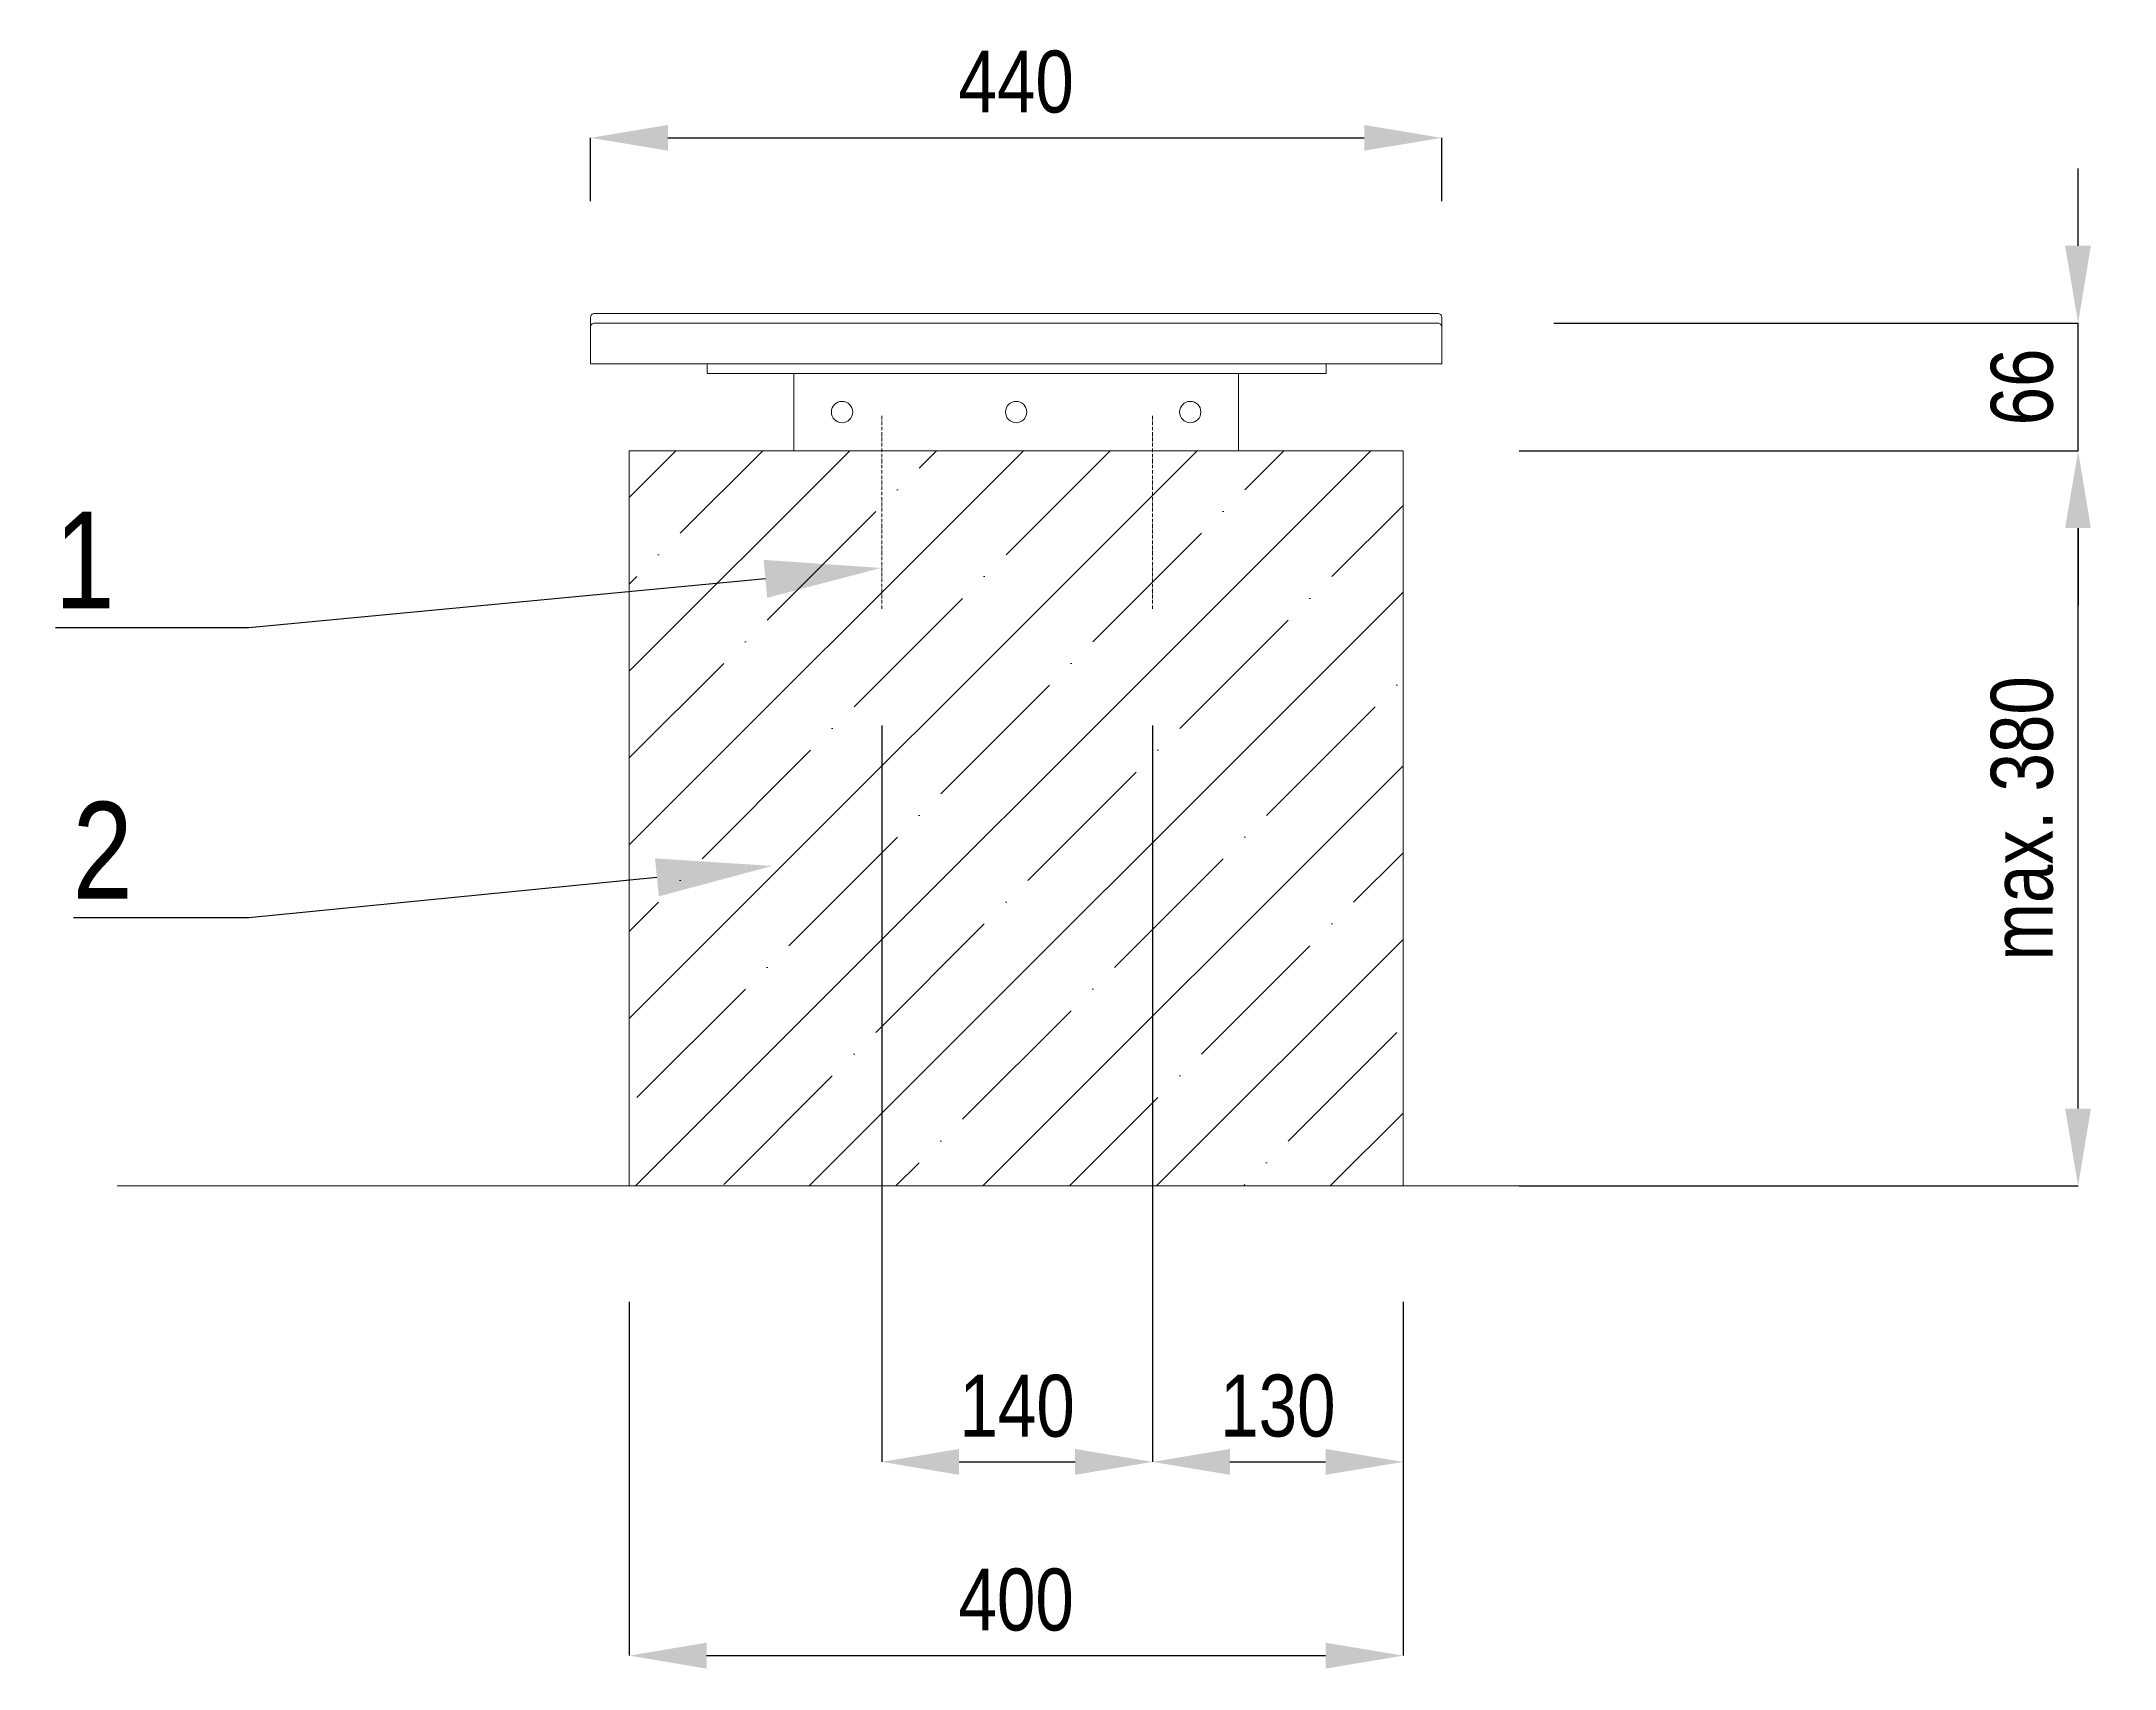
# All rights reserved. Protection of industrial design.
# Model space of a CAD drawing. Header units: millimetres. Extents: x 22162 to 37591, y 3160 to 7360.
# Drawn here: x 35817 to 36889, y 5662 to 6503 of the extents above; entities that cross this region are included whole.
import ezdxf
from ezdxf import colors
from ezdxf.entities.mleader import LeaderData, LeaderLine
from ezdxf.math import Vec2, Vec3

# ---------------------------------------------------------------- set-up
doc = ezdxf.new("R2010")
doc.units = ezdxf.units.MM
doc.header["$LTSCALE"] = 0.3
doc.linetypes.add('ACAD_ISO10W100', pattern=[18.5, 12, -3, 0.5, -3])
doc.linetypes.add('INCONTINUOUS', pattern=[200000.001, 200000, -0.001])
for name, color, linetype, lineweight in [('KOTY', 3, 'INCONTINUOUS', 9), ('OSY', 7, 'ACAD_ISO10W100', 15), ('Visible', 7, 'Continuous', 18)]:
    doc.layers.add(name, color=color, linetype=linetype, lineweight=lineweight)
doc.layers.add('SRAFY', color=7, linetype='Continuous', lineweight=9, true_color=0x5b5b5b)
doc.styles.add('SEACAD_Arial', font='arial.ttf', dxfattribs={"width": 0.8})
doc.dimstyles.new('ISO-25', dxfattribs={"dimtxt": 1.6, "dimasz": 2, "dimexe": 0.5, "dimexo": 1.5, "dimtad": 1, "dimdec": 0, "dimtxsty": 'SEACAD_Arial', "dimcen": 2, "dimadec": 0, "dimazin": 0, "dimtfac": 1, "dimtdec": 0, "dimtmove": 0, "dimatfit": 3, "dimfxl": 1, "dimarcsym": 0})

# ---------------------------------------------------------------- blocks, each defined once
blk = doc.blocks.new('*D148')
at = {"layer": 'Defpoints', "color": 0, "transparency": 16777216}
for p in [(36520.7, 6291.7), (36869.7, 6291.7), (36520.7, 5911.5)]:
    blk.add_point(p, dxfattribs=at)
at = {"layer": 'KOTY', "color": 0, "lineweight": -2, "transparency": 16777216}
for p, q in [((36580.7, 6291.7), (36869.7, 6291.7)), ((36869.7, 5951.5), (36869.7, 6251.7)), ((36580.7, 5911.5), (36869.7, 5911.5))]:
    blk.add_line(p, q, dxfattribs=at)
at = {"layer": 'KOTY', "color": 0, "transparency": 16777216}
for points in [[(36863, 6251.7), (36876.3, 6251.7), (36869.7, 6291.7)], [(36863, 5951.5), (36876.3, 5951.5), (36869.7, 5911.5)]]:
    blk.add_solid(points, dxfattribs=at)
at = {"layer": 'KOTY', "color": 0, "transparency": 16777216, "insert": (36840.8, 6101.6), "char_height": 32, "attachment_point": 5, "rotation": 90, "style": 'SEACAD_Arial'}
blk.add_mtext('max. 380', dxfattribs=at)
blk = doc.blocks.new('*D147')
at = {"layer": 'Defpoints', "color": 0, "transparency": 16777216}
for p in [(36120.7, 5911.5), (36520.7, 5911.5), (36520.7, 5668.6)]:
    blk.add_point(p, dxfattribs=at)
at = {"layer": 'KOTY', "color": 0, "lineweight": -2, "transparency": 16777216}
for p, q in [((36120.7, 5851.5), (36120.7, 5668.6)), ((36520.7, 5851.5), (36520.7, 5668.6)), ((36160.7, 5668.6), (36480.7, 5668.6))]:
    blk.add_line(p, q, dxfattribs=at)
at = {"layer": 'KOTY', "color": 0, "transparency": 16777216}
for points in [[(36160.7, 5675.3), (36160.7, 5661.9), (36120.7, 5668.6)], [(36480.7, 5675.3), (36480.7, 5661.9), (36520.7, 5668.6)]]:
    blk.add_solid(points, dxfattribs=at)
at = {"layer": 'KOTY', "color": 0, "transparency": 16777216, "insert": (36320.7, 5697.4), "char_height": 32, "attachment_point": 5, "style": 'SEACAD_Arial'}
blk.add_mtext('400', dxfattribs=at)
blk = doc.blocks.new('*D150')
at = {"layer": 'Defpoints', "color": 0, "transparency": 16777216}
for p in [(36538.7, 6357.7), (36869.7, 6357.7), (36520.7, 6291.7)]:
    blk.add_point(p, dxfattribs=at)
at = {"layer": 'KOTY', "color": 0, "lineweight": -2, "transparency": 16777216}
for p, q in [((36869.7, 6397.7), (36869.7, 6437.7)), ((36598.7, 6357.7), (36869.7, 6357.7)), ((36869.7, 6291.7), (36869.7, 6357.7)), ((36580.7, 6291.7), (36869.7, 6291.7)), ((36869.7, 6251.7), (36869.7, 6211.7))]:
    blk.add_line(p, q, dxfattribs=at)
at = {"layer": 'KOTY', "color": 0, "transparency": 16777216}
for points in [[(36863, 6397.7), (36876.3, 6397.7), (36869.7, 6357.7)], [(36863, 6251.7), (36876.3, 6251.7), (36869.7, 6291.7)]]:
    blk.add_solid(points, dxfattribs=at)
at = {"layer": 'KOTY', "color": 0, "transparency": 16777216, "insert": (36840.8, 6324.7), "char_height": 32, "attachment_point": 5, "rotation": 90, "style": 'SEACAD_Arial'}
blk.add_mtext('66', dxfattribs=at)
blk = doc.blocks.new('*D149')
at = {"layer": 'Defpoints', "color": 0, "transparency": 16777216}
for p in [(36540.7, 6453.5), (36100.7, 6360.7), (36540.7, 6360.7)]:
    blk.add_point(p, dxfattribs=at)
at = {"layer": 'KOTY', "color": 0, "lineweight": -2, "transparency": 16777216}
for p, q in [((36100.7, 6420.7), (36100.7, 6453.5)), ((36140.7, 6453.5), (36500.7, 6453.5)), ((36540.7, 6420.7), (36540.7, 6453.5))]:
    blk.add_line(p, q, dxfattribs=at)
at = {"layer": 'KOTY', "color": 0, "transparency": 16777216}
for points in [[(36140.7, 6460.2), (36140.7, 6446.9), (36100.7, 6453.5)], [(36500.7, 6460.2), (36500.7, 6446.9), (36540.7, 6453.5)]]:
    blk.add_solid(points, dxfattribs=at)
at = {"layer": 'KOTY', "color": 0, "transparency": 16777216, "insert": (36320.7, 6482.4), "char_height": 32, "attachment_point": 5, "style": 'SEACAD_Arial'}
blk.add_mtext('440', dxfattribs=at)
blk = doc.blocks.new('*D175')
at = {"layer": 'Defpoints', "color": 0, "transparency": 16777216}
for p in [(36251.2, 6209.7), (36391.2, 6209.7), (36391.2, 5768.8)]:
    blk.add_point(p, dxfattribs=at)
at = {"layer": 'KOTY', "color": 0, "lineweight": -2, "transparency": 16777216}
for p, q in [((36251.2, 6149.7), (36251.2, 5768.8)), ((36391.2, 6149.7), (36391.2, 5768.8)), ((36291.2, 5768.8), (36351.2, 5768.8))]:
    blk.add_line(p, q, dxfattribs=at)
at = {"layer": 'KOTY', "color": 0, "transparency": 16777216}
for points in [[(36291.2, 5775.5), (36291.2, 5762.1), (36251.2, 5768.8)], [(36351.2, 5775.5), (36351.2, 5762.1), (36391.2, 5768.8)]]:
    blk.add_solid(points, dxfattribs=at)
at = {"layer": 'KOTY', "color": 0, "transparency": 16777216, "insert": (36321.2, 5797.6), "char_height": 32, "attachment_point": 5, "style": 'SEACAD_Arial'}
blk.add_mtext('140', dxfattribs=at)
blk = doc.blocks.new('*D176')
at = {"layer": 'Defpoints', "color": 0, "transparency": 16777216}
for p in [(36391.2, 6209.7), (36520.7, 5911.5), (36520.7, 5768.8)]:
    blk.add_point(p, dxfattribs=at)
at = {"layer": 'KOTY', "color": 0, "lineweight": -2, "transparency": 16777216}
for p, q in [((36391.2, 6149.7), (36391.2, 5768.8)), ((36520.7, 5851.5), (36520.7, 5768.8)), ((36431.2, 5768.8), (36480.7, 5768.8))]:
    blk.add_line(p, q, dxfattribs=at)
at = {"layer": 'KOTY', "color": 0, "transparency": 16777216}
for points in [[(36431.2, 5775.5), (36431.2, 5762.1), (36391.2, 5768.8)], [(36480.7, 5775.5), (36480.7, 5762.1), (36520.7, 5768.8)]]:
    blk.add_solid(points, dxfattribs=at)
at = {"layer": 'KOTY', "color": 0, "transparency": 16777216, "insert": (36456, 5797.7), "char_height": 32, "attachment_point": 5, "style": 'SEACAD_Arial'}
blk.add_mtext('130', dxfattribs=at)

msp = doc.modelspace()

# ---------------------------------------------------------------- hatches: boundary and pattern name
at = {"layer": 'SRAFY'}
h = msp.add_hatch(dxfattribs=at)
h.set_pattern_fill('ANSI35', color=256, scale=10, style=0)
h.set_pattern_definition([(45, (13011.646, 1208.826), (-44.90128, 44.90128), []), (45, (13056.55, 1208.826), (-44.90128, 44.90128), [79.375, -15.875, 0, -15.875])])
h.paths.add_polyline_path([(36425.7, 6291.7), (36520.7, 6291.7), (36520.7, 5911.5), (36120.7, 5911.5), (36120.7, 6291.7), (36215.7, 6291.7)])

# ---------------------------------------------------------------- linework, layer by layer
at = {"layer": 'OSY', "ltscale": 0.5}
for p, q in [((36251.2, 6309.7), (36251.2, 6209.7)), ((36391.2, 6309.7), (36391.2, 6209.7))]:
    msp.add_line(p, q, dxfattribs=at)
at = {"layer": 'SRAFY', "lineweight": 9}
msp.add_line((35856, 5911.5), (36696.7, 5911.5), dxfattribs=at)
msp.add_lwpolyline([(36520.7, 5911.5), (36120.7, 5911.5), (36120.7, 6291.7), (36520.7, 6291.7)], close=True, dxfattribs=at)
at = {"layer": 'Visible'}
for p, q in [((36480.9, 6336.7), (36160.9, 6336.7)), ((36160.9, 6331.7), (36160.9, 6336.7)), ((36480.9, 6331.7), (36480.9, 6336.7)), ((36205.7, 6331.7), (36160.9, 6331.7)), ((36205.7, 6291.7), (36205.7, 6331.7)), ((36205.7, 6331.7), (36210.7, 6331.7)), ((36210.7, 6331.7), (36430.7, 6331.7)), ((36435.7, 6331.7), (36430.7, 6331.7)), ((36435.7, 6291.7), (36435.7, 6331.7)), ((36435.7, 6331.7), (36480.9, 6331.7)), ((36205.7, 6291.7), (36435.7, 6291.7))]:
    msp.add_line(p, q, dxfattribs=at)
for points in [[(36535.7, 6336.7), (36540.7, 6336.7), (36540.7, 6360.7, 0.414214), (36538.7, 6362.7), (36102.7, 6362.7, 0.414214), (36100.7, 6360.7), (36100.7, 6336.7), (36105.7, 6336.7)], [(36100.7, 6336.7), (36540.7, 6336.7), (36540.7, 6355.7, 0.414214), (36538.7, 6357.7), (36102.7, 6357.7, 0.414214), (36100.7, 6355.7), (36100.7, 6336.7), (36100.7, 6336.7)]]:
    msp.add_lwpolyline(points, format="xyb", dxfattribs=at)
for centre in [(36230.7, 6311.7), (36320.7, 6311.7), (36410.7, 6311.7)]:
    msp.add_circle(centre, 5.5, dxfattribs=at)

# ---------------------------------------------------------------- dimensions: what is measured, and where the dimension line sits
at = {"layer": 'KOTY'}
for base, p1, p2, angle, picture, middle in [((36540.7, 6453.5), (36100.7, 6360.7), (36540.7, 6360.7), 360, '*D149', (36320.7, 6482.4)), ((36869.7, 6357.7), (36520.7, 6291.7), (36538.7, 6357.7), 90, '*D150', (36840.8, 6324.7))]:
    dim = msp.add_linear_dim(base=base, p1=p1, p2=p2, angle=angle, dimstyle='ISO-25', override={"dimexe": 0, "dimexo": 3, "dimsah": 1}, dxfattribs=at)
    dim.commit()
    dim.dimension.update_dxf_attribs({"geometry": picture, "text_midpoint": middle})
dim = msp.add_linear_dim(base=(36869.7, 6291.7), p1=(36520.7, 5911.5), p2=(36520.7, 6291.7), angle=90, text='max. <>', dimstyle='ISO-25', override={"dimexe": 0, "dimexo": 3, "dimsah": 1}, dxfattribs=at)
dim.commit()
dim.dimension.update_dxf_attribs({"geometry": '*D148', "text_midpoint": (36840.8, 6101.6)})
for base, p1, p2, picture, middle in [((36391.2, 5768.8), (36251.2, 6209.7), (36391.2, 6209.7), '*D175', (36321.2, 5797.6)), ((36520.7446, 5768.8035), (36391.2361, 6209.7421), (36520.7446, 5911.4529), '*D176', (36455.9903, 5797.6528))]:
    dim = msp.add_linear_dim(base=base, p1=p1, p2=p2, dimstyle='ISO-25', override={"dimexe": 0, "dimexo": 3, "dimsah": 1}, dxfattribs=at)
    dim.commit()
    dim.dimension.update_dxf_attribs({"geometry": picture, "text_midpoint": middle})
dim = msp.add_linear_dim(base=(36520.7, 5668.6), p1=(36120.7, 5911.5), p2=(36520.7, 5911.5), dimstyle='ISO-25', override={"dimexe": 0, "dimexo": 3, "dimsah": 1}, dxfattribs=at)
dim.commit()
dim.dimension.update_dxf_attribs({"geometry": '*D147', "text_midpoint": (36320.7, 5668.6), "dimtype": 160})

# ---------------------------------------------------------------- leaders
ml = msp.add_multileader_mtext('Standard')
ml.set_content('1', color=256, style='SEACAD_Arial')
ml.set_leader_properties()
ml.build(insert=Vec2(0, 0))
ml.multileader.update_dxf_attribs({"text_right_attachment_type": 6, "dogleg_length": 2, "arrow_head_size": 60, "scale": 20})
ctx = ml.context
ctx.base_point, ctx.scale, ctx.char_height, ctx.arrow_head_size, ctx.landing_gap_size, ctx.plane_origin = Vec3(35819.9, 6235.2), 20, 50, 60, 20, Vec3(36250.8, 6231.1)
ctx.right_attachment, ctx.text_align_type = 6, 2
notes = []
notes.append((ctx, [(0, (1, 1, 0), (35924, 6200.2), (-1, 0), 49.4, [(0, [(36250.8, 6231.1)], 0, [])])]))
ctx.mtext.insert, ctx.mtext.alignment, ctx.mtext.flow_direction = Vec3(35854.7, 6260.2), 3, 5
ml = msp.add_multileader_mtext('Standard')
ml.set_content('2', color=256, style='SEACAD_Arial')
ml.set_leader_properties()
ml.build(insert=Vec2(0, 0))
ml.multileader.update_dxf_attribs({"text_right_attachment_type": 6, "dogleg_length": 2, "arrow_head_size": 60, "scale": 20})
ctx = ml.context
ctx.base_point, ctx.scale, ctx.char_height, ctx.arrow_head_size, ctx.landing_gap_size, ctx.plane_origin = Vec3(35817.5, 6085.1), 20, 50, 60, 20, Vec3(36194.7, 6077)
ctx.right_attachment, ctx.text_align_type = 6, 2
notes.append((ctx, [(0, (1, 1, 0), (35924, 6050.1), (-1, 0), 40, [(0, [(36194.7, 6077)], 0, [])])]))
ctx.mtext.insert, ctx.mtext.alignment, ctx.mtext.flow_direction = Vec3(35864, 6110.1), 3, 5
for ctx, leaders in notes:
    for number, flags, end, landing, length, lines in leaders:
        leader = LeaderData()
        leader.index, (leader.has_last_leader_line, leader.has_dogleg_vector, leader.attachment_direction) = number, flags
        leader.last_leader_point, leader.dogleg_vector, leader.dogleg_length = Vec3(end), Vec3(landing), length
        for number, points, colour, breaks in lines:
            line = LeaderLine()
            line.index, line.vertices, line.color, line.breaks = number, Vec3.list(points), colors.encode_raw_color(colour), breaks
            leader.lines.append(line)
        ctx.leaders.append(leader)

doc.saveas('drawing.dxf')
